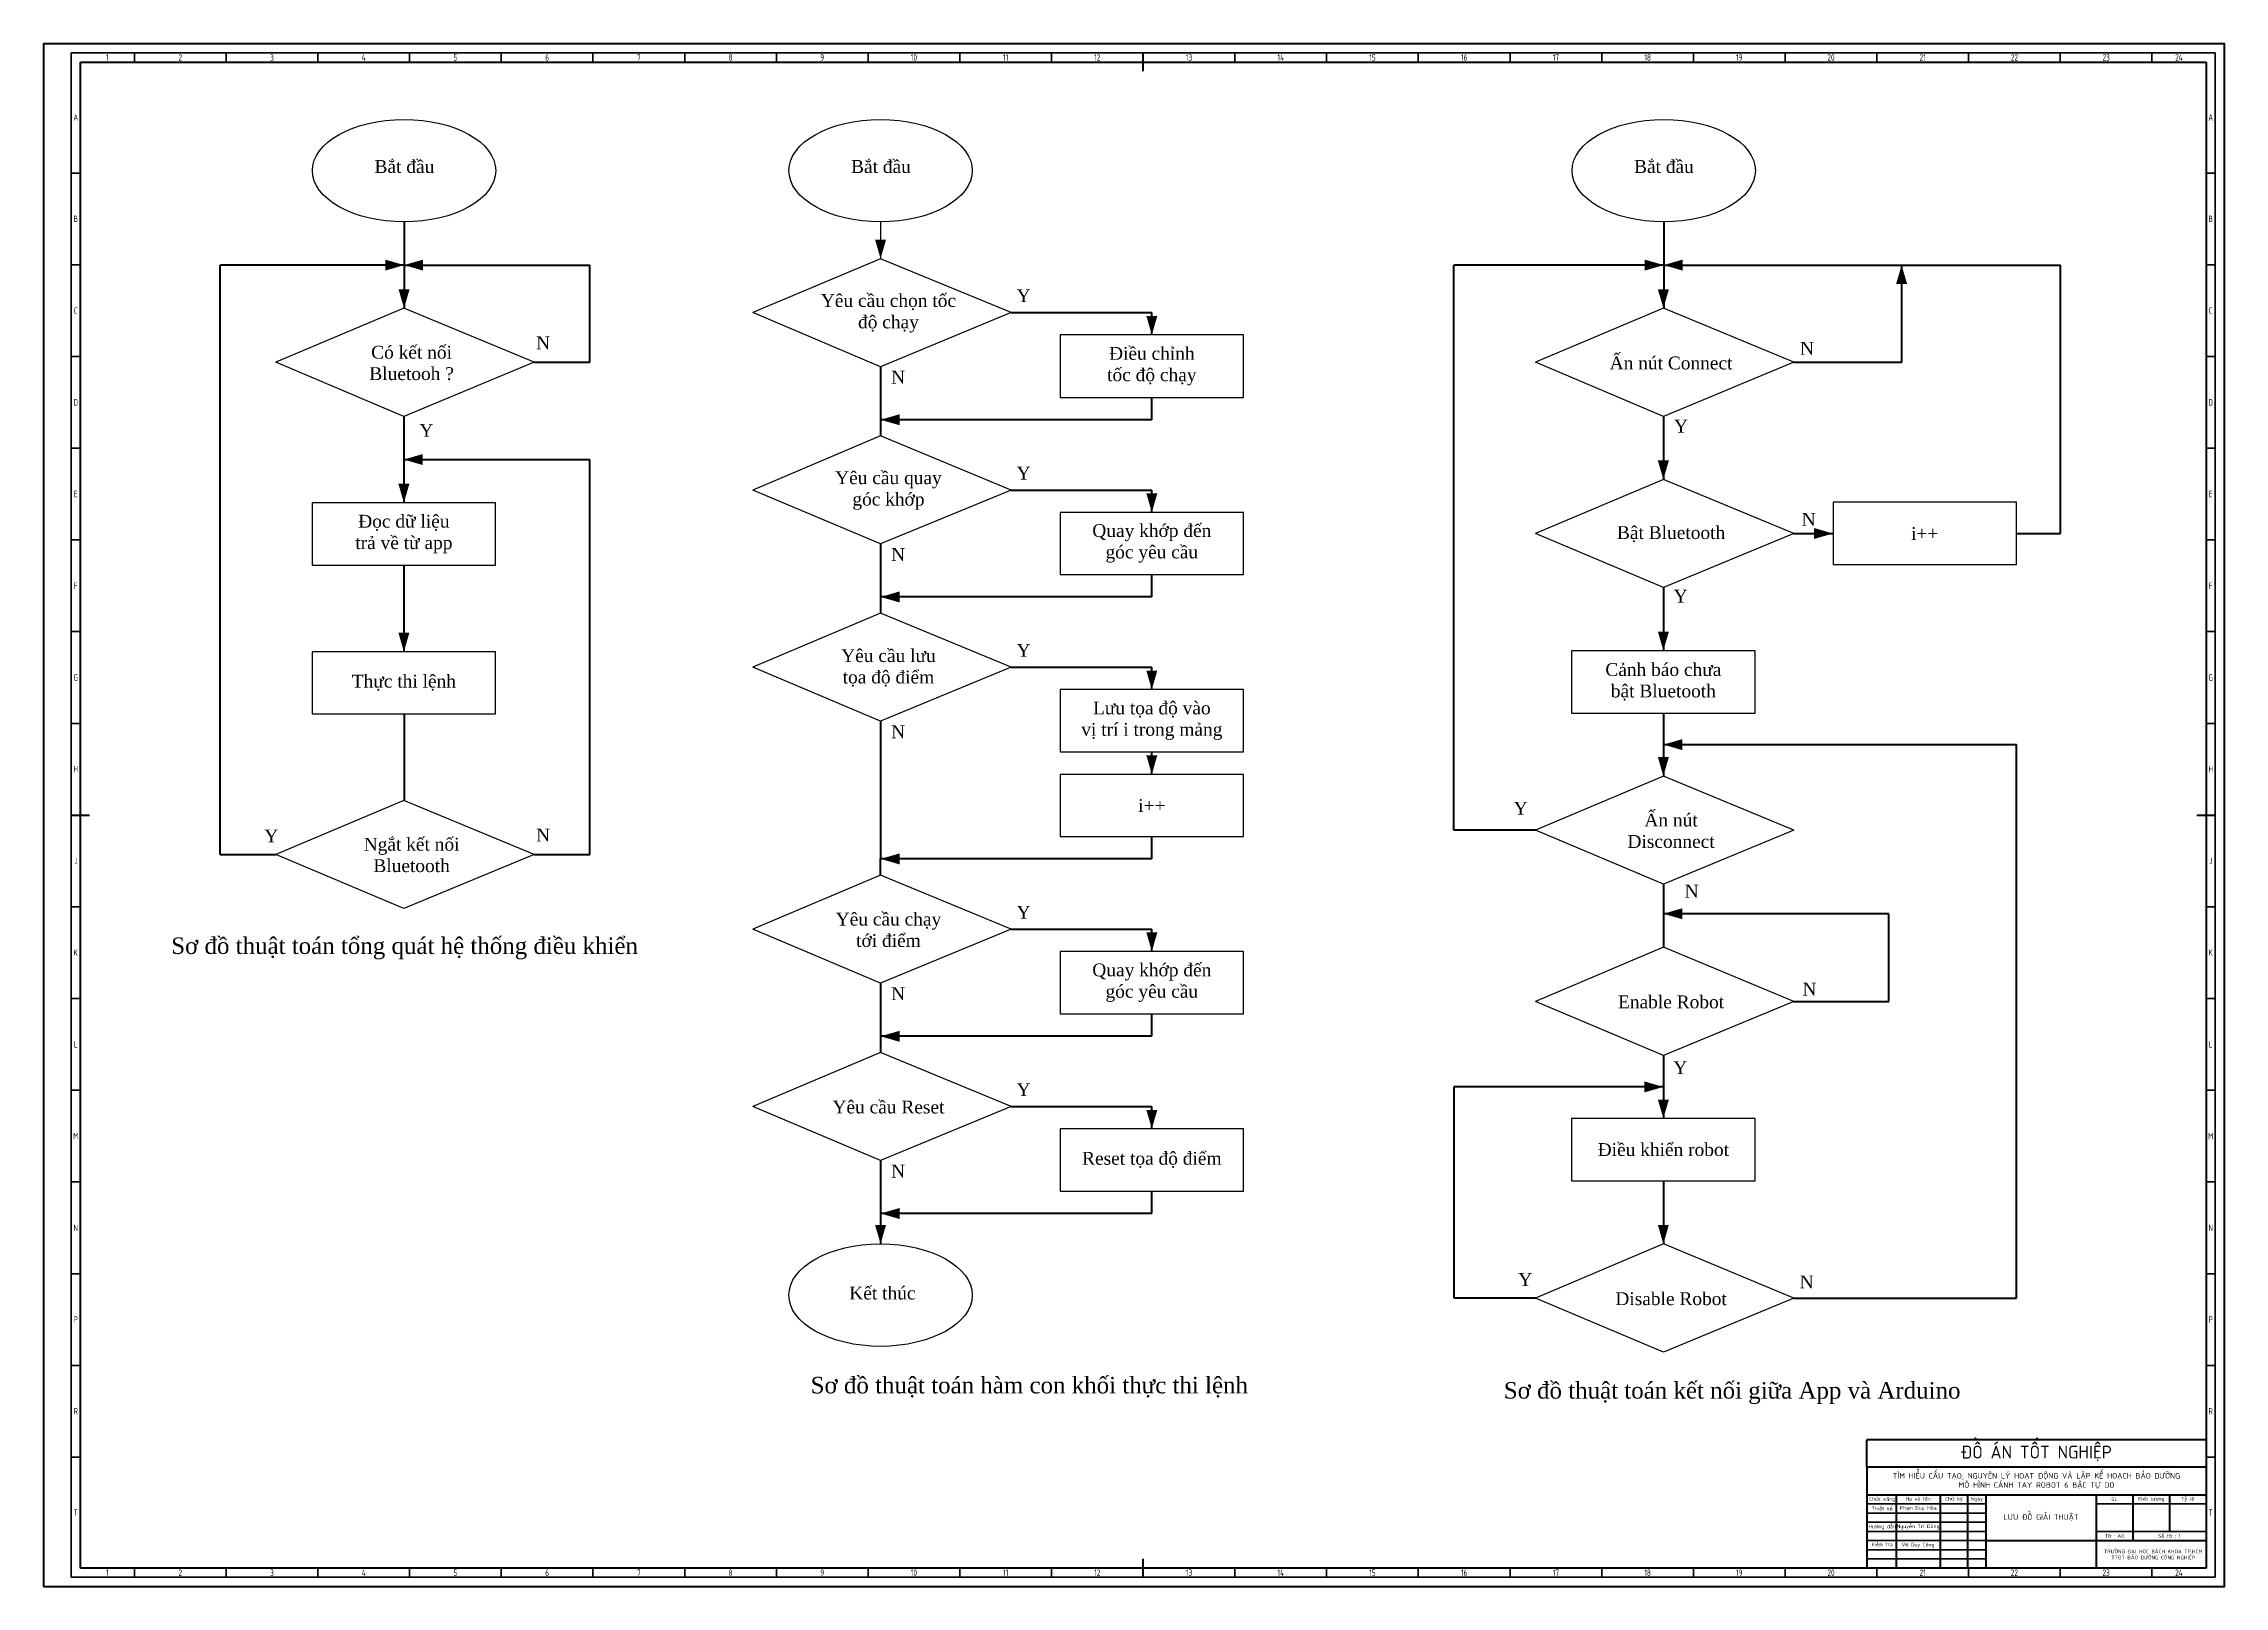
# Model space of a CAD drawing. Header units: millimetres. Extents: x -253 to 12701, y 1223 to 2077.
# Drawn here: x 4648 to 5837, y 1225 to 2066 of the extents above; entities that cross this region are included whole.
import ezdxf

# ---------------------------------------------------------------- set-up
doc = ezdxf.new("R2010")
doc.units = ezdxf.units.MM
for name, color, linetype, lineweight in [('0.7mm', 7, 'Continuous', 70), ('Chu', 241, 'Continuous', 35), ('d', 7, 'Continuous', 35), ('Net 0.35', 20, 'Continuous', 35), ('Net 0.7', 7, 'Continuous', 70)]:
    doc.layers.add(name, color=color, linetype=linetype, lineweight=lineweight)
doc.layers.add('PHA_N', color=7, linetype='Continuous')
doc.layers.add('THIET_BI', color=4, linetype='Continuous')
doc.styles.add('SLDTEXTSTYLE1', font='TXT', dxfattribs={"width": 0.7})
doc.styles.get("Standard").update_dxf_attribs({"font": 'arial.ttf'})

msp = doc.modelspace()

# ---------------------------------------------------------------- texts
at = {"layer": 'Chu', "char_height": 3.5, "attachment_point": 5, "style": 'SLDTEXTSTYLE1'}
for s, insert in [('{\\fTCVN 7284|b0|i0|c0|p34;1}', (4683, 2058.6)), ('{\\fTCVN 7284|b0|i0|c0|p34;2}', (4722.8, 2058.6)), ('{\\fTCVN 7284|b0|i0|c0|p34;3}', (4772.8, 2058.6)), ('{\\fTCVN 7284|b0|i0|c0|p34;4}', (4822.8, 2058.6)), ('{\\fTCVN 7284|b0|i0|c0|p34;5}', (4872.8, 2058.6)), ('{\\fTCVN 7284|b0|i0|c0|p34;6}', (4922.8, 2058.6)), ('{\\fTCVN 7284|b0|i0|c0|p34;7}', (4972.8, 2058.6)), ('{\\fTCVN 7284|b0|i0|c0|p34;8}', (5022.8, 2058.6)), ('{\\fTCVN 7284|b0|i0|c0|p34;9}', (5072.8, 2058.6)), ('{\\fTCVN 7284|b0|i0|c0|p34;10}', (5122.8, 2058.6)), ('{\\fTCVN 7284|b0|i0|c0|p34;11}', (5172.8, 2058.6)), ('{\\fTCVN 7284|b0|i0|c0|p34;12}', (5222.8, 2058.6)), ('{\\fTCVN 7284|b0|i0|c0|p34;13}', (5272.8, 2058.6)), ('{\\fTCVN 7284|b0|i0|c0|p34;14}', (5322.8, 2058.6)), ('{\\fTCVN 7284|b0|i0|c0|p34;15}', (5372.8, 2058.6)), ('{\\fTCVN 7284|b0|i0|c0|p34;16}', (5422.8, 2058.6)), ('{\\fTCVN 7284|b0|i0|c0|p34;17}', (5472.8, 2058.6)), ('{\\fTCVN 7284|b0|i0|c0|p34;18}', (5522.8, 2058.6)), ('{\\fTCVN 7284|b0|i0|c0|p34;19}', (5572.8, 2058.6)), ('{\\fTCVN 7284|b0|i0|c0|p34;20}', (5622.8, 2058.6)), ('{\\fTCVN 7284|b0|i0|c0|p34;21}', (5672.8, 2058.6)), ('{\\fTCVN 7284|b0|i0|c0|p34;22}', (5722.8, 2058.6)), ('{\\fTCVN 7284|b0|i0|c0|p34;23}', (5772.8, 2058.6)), ('{\\fTCVN 7284|b0|i0|c0|p34;24}', (5812.5, 2058.6)), ('{\\fTCVN 7284|b0|i0|c0|p34;A}', (4665.8, 2025.9)), ('{\\fTCVN 7284|b0|i0|c0|p34;A}', (5829.8, 2025.9)), ('{\\fTCVN 7284|b0|i0|c0|p34;B}', (4665.8, 1970.6)), ('{\\fTCVN 7284|b0|i0|c0|p34;B}', (5829.8, 1970.6)), ('{\\fTCVN 7284|b0|i0|c0|p34;C}', (4665.8, 1920.6)), ('{\\fTCVN 7284|b0|i0|c0|p34;C}', (5829.8, 1920.6)), ('{\\fTCVN 7284|b0|i0|c0|p34;D}', (4665.8, 1870.6)), ('{\\fTCVN 7284|b0|i0|c0|p34;D}', (5829.8, 1870.6)), ('{\\fTCVN 7284|b0|i0|c0|p34;E}', (4665.8, 1820.6)), ('{\\fTCVN 7284|b0|i0|c0|p34;E}', (5829.8, 1820.6)), ('{\\fTCVN 7284|b0|i0|c0|p34;F}', (4665.8, 1770.6)), ('{\\fTCVN 7284|b0|i0|c0|p34;F}', (5829.8, 1770.6)), ('{\\fTCVN 7284|b0|i0|c0|p34;G}', (4665.8, 1720.6)), ('{\\fTCVN 7284|b0|i0|c0|p34;G}', (5829.8, 1720.6)), ('{\\fTCVN 7284|b0|i0|c0|p34;H}', (4665.8, 1670.6)), ('{\\fTCVN 7284|b0|i0|c0|p34;H}', (5829.8, 1670.6)), ('{\\fTCVN 7284|b0|i0|c0|p34;J}', (4665.8, 1620.6)), ('{\\fTCVN 7284|b0|i0|c0|p34;J}', (5829.8, 1620.6)), ('{\\fTCVN 7284|b0|i0|c0|p34;K}', (4665.8, 1570.6)), ('{\\fTCVN 7284|b0|i0|c0|p34;K}', (5829.8, 1570.6)), ('{\\fTCVN 7284|b0|i0|c0|p34;L}', (4665.8, 1520.6)), ('{\\fTCVN 7284|b0|i0|c0|p34;L}', (5829.8, 1520.6)), ('{\\fTCVN 7284|b0|i0|c0|p34;M}', (4665.8, 1470.6)), ('{\\fTCVN 7284|b0|i0|c0|p34;M}', (5829.8, 1470.6)), ('{\\fTCVN 7284|b0|i0|c0|p34;N}', (4665.8, 1420.6)), ('{\\fTCVN 7284|b0|i0|c0|p34;N}', (5829.8, 1420.6)), ('{\\fTCVN 7284|b0|i0|c0|p34;P}', (4665.8, 1370.6)), ('{\\fTCVN 7284|b0|i0|c0|p34;P}', (5829.8, 1370.6)), ('{\\fTCVN 7284|b0|i0|c0|p34;R}', (4665.8, 1320.6)), ('{\\fTCVN 7284|b0|i0|c0|p34;R}', (5829.8, 1320.6)), ('{\\fTCVN 7284|b0|i0|c0|p34;T}', (4665.8, 1265.4)), ('{\\fTCVN 7284|b0|i0|c0|p34;T}', (5829.8, 1265.4)), ('{\\fTCVN 7284|b0|i0|c0|p34;1}', (4683, 1232.6)), ('{\\fTCVN 7284|b0|i0|c0|p34;2}', (4722.8, 1232.6)), ('{\\fTCVN 7284|b0|i0|c0|p34;3}', (4772.8, 1232.6)), ('{\\fTCVN 7284|b0|i0|c0|p34;4}', (4822.8, 1232.6)), ('{\\fTCVN 7284|b0|i0|c0|p34;5}', (4872.8, 1232.6)), ('{\\fTCVN 7284|b0|i0|c0|p34;6}', (4922.8, 1232.6)), ('{\\fTCVN 7284|b0|i0|c0|p34;7}', (4972.8, 1232.6)), ('{\\fTCVN 7284|b0|i0|c0|p34;8}', (5022.8, 1232.6)), ('{\\fTCVN 7284|b0|i0|c0|p34;9}', (5072.8, 1232.6)), ('{\\fTCVN 7284|b0|i0|c0|p34;10}', (5122.8, 1232.6)), ('{\\fTCVN 7284|b0|i0|c0|p34;11}', (5172.8, 1232.6)), ('{\\fTCVN 7284|b0|i0|c0|p34;12}', (5222.8, 1232.6)), ('{\\fTCVN 7284|b0|i0|c0|p34;13}', (5272.8, 1232.6)), ('{\\fTCVN 7284|b0|i0|c0|p34;14}', (5322.8, 1232.6)), ('{\\fTCVN 7284|b0|i0|c0|p34;15}', (5372.8, 1232.6)), ('{\\fTCVN 7284|b0|i0|c0|p34;16}', (5422.8, 1232.6)), ('{\\fTCVN 7284|b0|i0|c0|p34;17}', (5472.8, 1232.6)), ('{\\fTCVN 7284|b0|i0|c0|p34;18}', (5522.8, 1232.6)), ('{\\fTCVN 7284|b0|i0|c0|p34;19}', (5572.8, 1232.6)), ('{\\fTCVN 7284|b0|i0|c0|p34;20}', (5622.8, 1232.6)), ('{\\fTCVN 7284|b0|i0|c0|p34;21}', (5672.8, 1232.6)), ('{\\fTCVN 7284|b0|i0|c0|p34;22}', (5722.8, 1232.6)), ('{\\fTCVN 7284|b0|i0|c0|p34;23}', (5772.8, 1232.6)), ('{\\fTCVN 7284|b0|i0|c0|p34;24}', (5812.5, 1232.6))]:
    msp.add_mtext(s, dxfattribs=dict(at, insert=insert))
at = {"layer": 'Chu'}
for s, width, insert, char_height, attachment_point in [('{\\fTCVN 7284|b0|i0|c0|p34;ĐỒ ÁN TỐT NGHIỆP}', 128.173, (5734.8, 1297.6), 7, 5), ('{\\fTCVN 7284|b0|i0|c0|p34;TÌM HIỂU CẤU TẠO, NGUYÊN LÝ HOẠT ĐỘNG VÀ LẬP KẾ HOẠCH BẢO DƯỠNG\\PMÔ HÌNH CÁNH TAY ROBOT 6 BẬC TỰ DO}', 181.433, (5734.8, 1282.6), 3, 5), ('{\\fTCVN 7284|b0|i0|c0|p34;Chức năng}', 18.938, (5650.7, 1272.5), 2, 5), ('\\pxqc;{\\fTCVN 7284|b0|i0|c0|p34;Họ và tên}', 45.233, (5670.3, 1272.6), 2, 5), ('\\pxqc;{\\fTCVN 7284|b0|i0|c0|p34;Chữ ký}', 18.938, (5689.8, 1272.6), 2, 5), ('\\pxqc;{\\fTCVN 7284|b0|i0|c0|p34;Ngày}', 18.938, (5702.3, 1272.6), 2, 5), ('\\pxqc;{\\fTCVN 7284|b0|i0|c0|p34;SL}', 45.233, (5777.3, 1272.6), 2, 5), ('\\pxqc;{\\fTCVN 7284|b0|i0|c0|p34;Khối lượng}', 45.233, (5797.3, 1272.6), 2, 5), ('\\pxqc;{\\fTCVN 7284|b0|i0|c0|p34;Tỷ lệ}', 45.233, (5817.3, 1272.6), 2, 5), ('\\pxqc;{\\fTCVN 7284|b0|i0|c0|p34;Thiết kế}', 18.938, (5650.7, 1267.5), 2, 5), ('\\pxqc;{\\fTCVN 7284|b0|i0|c0|p34;Phạm Duy Hòa}', 45.233, (5670.3, 1267.6), 2, 5), ('{\\fTCVN 7284|b0|i0|c0|p34;LƯU ĐỒ GIẢI THUẬT}', 51.346, (5737.3, 1262.6), 3, 5), ('\\pxqc;{\\fTCVN 7284|b0|i0|c0|p34;Hướng dẫn}', 18.938, (5650.7, 1257.5), 2, 5), ('\\pxqc;{\\fTCVN 7284|b0|i0|c0|p34;Kiểm tra}', 18.938, (5641.2, 1248), 2, 4), ('\\pxqc;{\\fTCVN 7284|b0|i0|c0|p34;Nguyễn Trí Dũng}', 45.233, (5670.3, 1257.6), 2, 5), ('\\pxqc;{\\fTCVN 7284|b0|i0|c0|p34;Võ Duy Công}', 45.233, (5670.3, 1247.6), 2, 5), ('\\pxqc;{\\fTCVN 7284|b0|i0|c0|p34;Tờ : A0}', 45.233, (5777.3, 1252.6), 2, 5), ('\\pxqc;{\\fTCVN 7284|b0|i0|c0|p34;Số tờ : 1}', 45.233, (5807.3, 1252.6), 2, 5), ('{\\fTCVN 7284|b0|i0|c0|p34;TRƯỜNG ĐẠI HỌC BÁCH KHOA TP.HCM\\PTTĐT BẢO DƯỠNG CÔNG NGHIỆP}', 73.353, (5798.5, 1242.3), 2, 5)]:
    msp.add_mtext_dynamic_manual_height_columns(s, width=width, gutter_width=156.6, heights=[0], dxfattribs=dict(at, insert=insert, char_height=char_height, attachment_point=attachment_point))
at = {"layer": 'THIET_BI', "attachment_point": 5}
for s, width, insert, char_height in [('{\\fTimes New Roman|b0|i0|c0|p18;\\C0;Bắt đầu}', 118.045, (4845, 1999.1), 7), ('{\\fTimes New Roman|b0|i0|c0|p18;\\C0;Bắt đầu}', 118.045, (5104.8, 1999.1), 7), ('{\\fTimes New Roman|b0|i0|c0|p18;\\C0;Bắt đầu}', 118.045, (5531.7, 1999.1), 7), ('\\pxqc;{\\fTimes New Roman|b0|i0|c0|p18;\\C0;Yêu cầu chọn tốc\\Pđộ chạy}', 294.63, (5108.9, 1919.1), 7), ('\\pxqc;{\\fTimes New Roman|b0|i0|c0|p18;\\C0;Y}', 294.63, (5182.6, 1928.7), 7), ('\\pxqc;{\\fTimes New Roman|b0|i0|c0|p18;\\C0;N}', 294.63, (4920.6, 1903), 7), ('\\pxqc;{\\fTimes New Roman|b0|i0|c0|p18;\\C0;N}', 294.63, (5609.7, 1900), 7), ('\\pxqc;{\\fTimes New Roman|b0|i0|c0|p18;\\C0;Có kết nối\\PBluetooh ?}', 294.63, (4848.9, 1892), 7), ('\\pxqc;{\\fTimes New Roman|b0|i0|c0|p18;\\C0;Điều chỉnh \\Ptốc độ chạy}', 294.63, (5252.5, 1890.3), 7), ('\\pxqc;{\\fTimes New Roman|b0|i0|c0|p18;\\C0;Ấn nút Connect}', 294.63, (5535.6, 1892), 7), ('\\pxqc;{\\fTimes New Roman|b0|i0|c0|p18;\\C0;N}', 294.63, (5114.2, 1884.3), 7), ('\\pxqc;{\\fTimes New Roman|b0|i0|c0|p18;\\C0;Y}', 294.63, (4857, 1855.3), 7), ('\\pxqc;{\\fTimes New Roman|b0|i0|c0|p18;\\C0;Y}', 294.63, (5541, 1857.6), 7), ('\\pxqc;{\\fTimes New Roman|b0|i0|c0|p18;\\C0;Yêu cầu quay\\Pgóc khớp}', 294.63, (5108.9, 1822.5), 7), ('\\pxqc;{\\fTimes New Roman|b0|i0|c0|p18;\\C0;Y}', 294.63, (5182.6, 1832), 7), ('\\pxqc;{\\fTimes New Roman|b0|i0|c0|p18;\\C0;Đọc dữ liệu\\Ptrả về từ app}', 294.63, (4844.7, 1798.8), 7), ('\\pxqc;{\\fTimes New Roman|b0|i0|c0|p18;\\C0;N}', 294.63, (5610.6, 1806.8), 7), ('\\pxqc;{\\fTimes New Roman|b0|i0|c0|p18;\\C0;Quay khớp đến\\Pgóc yêu cầu}', 294.63, (5252.5, 1793.7), 7), ('\\pxqc;{\\fTimes New Roman|b0|i0|c0|p18;\\C0;Bật Bluetooth}', 294.63, (5535.6, 1798.7), 7), ('\\pxqc;{\\fTimes New Roman|b0|i0|c0|p18;\\C0;i++}', 294.63, (5673.9, 1799.1), 7), ('\\pxqc;{\\fTimes New Roman|b0|i0|c0|p18;\\C0;N}', 294.63, (5114.2, 1787.6), 7), ('\\pxqc;{\\fTimes New Roman|b0|i0|c0|p18;\\C0;Y}', 294.63, (5540.8, 1764.9), 7), ('\\pxqc;{\\fTimes New Roman|b0|i0|c0|p18;\\C0;Yêu cầu lưu\\Ptọa độ điểm}', 294.63, (5108.9, 1725.8), 7), ('\\pxqc;{\\fTimes New Roman|b0|i0|c0|p18;\\C0;Y}', 294.63, (5182.6, 1735.4), 7), ('\\pxqc;{\\fTimes New Roman|b0|i0|c0|p18;\\C0;Cảnh báo chưa\\Pbật Bluetooth}', 294.63, (5531.4, 1718.2), 7), ('\\pxqc;{\\fTimes New Roman|b0|i0|c0|p18;\\C0;Thực thi lệnh}', 294.63, (4844.7, 1717.7), 7), ('\\pxqc;{\\fTimes New Roman|b0|i0|c0|p18;\\C0;Lưu tọa độ vào \\Pvị trí i trong mảng}', 294.63, (5252.5, 1697), 7), ('\\pxqc;{\\fTimes New Roman|b0|i0|c0|p18;\\C0;N}', 294.63, (5114.2, 1691), 7), ('\\pxqc;{\\fTimes New Roman|b0|i0|c0|p18;\\C0;i++}', 294.63, (5252.5, 1650.8), 7), ('\\pxqc;{\\fTimes New Roman|b0|i0|c0|p18;\\C0;Y}', 294.63, (5453.6, 1649.3), 7), ('\\pxqc;{\\fTimes New Roman|b0|i0|c0|p18;\\C0;Ấn nút\\PDisconnect}', 294.63, (5535.6, 1637), 7), ('\\pxqc;{\\fTimes New Roman|b0|i0|c0|p18;\\C0;Y}', 294.63, (4772.4, 1634.2), 7), ('\\pxqc;{\\fTimes New Roman|b0|i0|c0|p18;\\C0;Ngắt kết nối\\PBluetooth}', 294.63, (4848.9, 1623.8), 7), ('\\pxqc;{\\fTimes New Roman|b0|i0|c0|p18;\\C0;N}', 294.63, (4920.6, 1634.7), 7), ('\\pxqc;{\\fTimes New Roman|b0|i0|c0|p18;\\C0;N}', 294.63, (5546.8, 1604.1), 7), ('\\pxqc;{\\fTimes New Roman|b0|i0|c0|p18;\\C0;Y}', 294.63, (5182.6, 1592.6), 7), ('\\pxqc;{\\fTimes New Roman|b0|i0|c0|p18;\\C0;Yêu cầu chạy\\Ptới điểm}', 294.63, (5108.9, 1583), 7), ('\\pxqc;{\\fTimes New Roman|b0|i0|c0|p18;\\C0;Sơ đồ thuật toán tổng quát hệ thống điều khiển}', 294.63, (4845.1, 1572.9), 9), ('\\pxqc;{\\fTimes New Roman|b0|i0|c0|p18;\\C0;Quay khớp đến\\Pgóc yêu cầu}', 294.63, (5252.5, 1554.2), 7), ('\\pxqc;{\\fTimes New Roman|b0|i0|c0|p18;\\C0;N}', 294.63, (5114.2, 1548.2), 7), ('\\pxqc;{\\fTimes New Roman|b0|i0|c0|p18;\\C0;Enable Robot}', 294.63, (5535.6, 1543.7), 7), ('\\pxqc;{\\fTimes New Roman|b0|i0|c0|p18;\\C0;N}', 294.63, (5611.1, 1550.7), 7), ('\\pxqc;{\\fTimes New Roman|b0|i0|c0|p18;\\C0;Y}', 294.63, (5540.6, 1507.9), 7), ('\\pxqc;{\\fTimes New Roman|b0|i0|c0|p18;\\C0;Y}', 294.63, (5182.6, 1495.9), 7), ('\\pxqc;{\\fTimes New Roman|b0|i0|c0|p18;\\C0;Yêu cầu Reset}', 294.63, (5108.9, 1486.4), 7), ('\\pxqc;{\\fTimes New Roman|b0|i0|c0|p18;\\C0;Reset tọa độ điểm}', 294.63, (5252.5, 1457.6), 7), ('\\pxqc;{\\fTimes New Roman|b0|i0|c0|p18;\\C0;Điều khiển robot}', 294.63, (5531.4, 1463.2), 7), ('\\pxqc;{\\fTimes New Roman|b0|i0|c0|p18;\\C0;N}', 294.63, (5114.2, 1451.5), 7), ('\\pxqc;{\\fTimes New Roman|b0|i0|c0|p18;\\C0;Y}', 294.63, (5456.1, 1392.4), 7), ('\\pxqc;{\\fTimes New Roman|b0|i0|c0|p18;\\C0;N}', 294.63, (5609.5, 1391.1), 7), ('{\\fTimes New Roman|b0|i0|c0|p18;\\C0;Kết thúc}', 118.045, (5105.6, 1385), 7), ('\\pxqc;{\\fTimes New Roman|b0|i0|c0|p18;\\C0;Disable Robot}', 294.63, (5535.6, 1381.9), 7), ('\\pxqc;{\\fTimes New Roman|b0|i0|c0|p18;\\C0;Sơ đồ thuật toán hàm con khối thực thi lệnh}', 294.63, (5185.7, 1333.7), 9), ('\\pxqc;{\\fTimes New Roman|b0|i0|c0|p18;\\C0;Sơ đồ thuật toán kết nối giữa App và Arduino}', 294.63, (5568.9, 1330.5), 9)]:
    msp.add_mtext_dynamic_manual_height_columns(s, width=width, gutter_width=250.6, heights=[0], dxfattribs=dict(at, insert=insert, char_height=char_height))

# ---------------------------------------------------------------- linework, layer by layer
at = {"layer": '0.7mm'}
for p, q in [((4844.8, 1968.9), (4844.8, 1921.8)), ((5531.6, 1968.9), (5531.6, 1921.8)), ((4744.6, 1624.1), (4744.6, 1945.4)), ((4844.8, 1945.4), (4744.6, 1945.4)), ((4844.8, 1945.4), (4946.1, 1945.4)), ((4946.1, 1892.4), (4946.1, 1945.4)), ((5417.2, 1637.4), (5417.2, 1945.4)), ((5531.6, 1945.4), (5417.2, 1945.4)), ((5531.6, 1945.4), (5748, 1945.4)), ((5661.5, 1892.4), (5661.5, 1945.4)), ((5748, 1799.1), (5748, 1945.4)), ((5175.8, 1919.5), (5252.5, 1919.5)), ((5252.5, 1907.3), (5252.5, 1919.5)), ((4915.8, 1892.4), (4946.1, 1892.4)), ((5602.5, 1892.4), (5661.5, 1892.4)), ((5104.6, 1890), (5104.6, 1852.3)), ((5252.5, 1861.1), (5252.5, 1873.3)), ((4844.7, 1862.9), (4844.7, 1815.8)), ((5252.5, 1861.1), (5104.6, 1861.1)), ((5531.4, 1862.9), (5531.4, 1828.5)), ((4844.7, 1839.4), (4946.1, 1839.4)), ((4946.1, 1624.1), (4946.1, 1839.4)), ((5175.8, 1822.8), (5252.5, 1822.8)), ((5252.5, 1810.6), (5252.5, 1822.8)), ((5602.5, 1799.1), (5623.9, 1799.1)), ((5723.9, 1799.1), (5748, 1799.1)), ((5104.6, 1793.4), (5104.6, 1755.7)), ((4844.7, 1781.8), (4844.7, 1734.6)), ((5252.5, 1764.5), (5252.5, 1776.7)), ((5252.5, 1764.5), (5104.6, 1764.5)), ((5531.4, 1769.6), (5531.4, 1735.2)), ((5175.8, 1726.2), (5252.5, 1726.2)), ((5252.5, 1714), (5252.5, 1726.2)), ((4844.8, 1700.7), (4844.8, 1653.5)), ((5531.4, 1701.2), (5531.4, 1666.8)), ((5104.6, 1696.7), (5104.6, 1621.7)), ((5252.5, 1667.8), (5252.5, 1680)), ((5531.4, 1684), (5724, 1684)), ((5724, 1382.3), (5724, 1684)), ((5252.5, 1621.7), (5252.5, 1633.9)), ((5461.6, 1637.4), (5417.2, 1637.4)), ((4744.6, 1624.1), (4774.9, 1624.1)), ((4915.8, 1624.1), (4946.1, 1624.1)), ((5252.5, 1621.7), (5104.6, 1621.7)), ((5104.6, 1612.9), (5104.6, 1621.7)), ((5531.4, 1607.9), (5531.4, 1573.5)), ((5175.8, 1583.4), (5252.5, 1583.4)), ((5252.5, 1571.2), (5252.5, 1583.4)), ((5654.3, 1591.8), (5531.4, 1591.8)), ((5654.3, 1544), (5654.3, 1591.8)), ((5104.6, 1553.9), (5104.6, 1516.2)), ((5252.5, 1525), (5252.5, 1537.2)), ((5602.5, 1544), (5654.3, 1544)), ((5252.5, 1525), (5104.6, 1525)), ((5531.4, 1514.6), (5531.4, 1480.2)), ((5175.8, 1486.8), (5252.5, 1486.8)), ((5252.5, 1474.6), (5252.5, 1486.8)), ((5417.2, 1497.4), (5417.2, 1382.3)), ((5531.4, 1497.4), (5417.2, 1497.4)), ((5104.6, 1457.3), (5104.6, 1411.8)), ((5252.5, 1428.4), (5252.5, 1440.6)), ((5531.4, 1446.2), (5531.4, 1411.8)), ((5252.5, 1428.4), (5104.6, 1428.4)), ((5461.6, 1382.3), (5417.2, 1382.3)), ((5602.5, 1382.3), (5724, 1382.3))]:
    msp.add_line(p, q, dxfattribs=at)
at = {"layer": 'd'}
msp.add_line((5827.3, 1235.1), (5827.3, 1347.1), dxfattribs=at)
at = {"layer": 'Net 0.35', "linetype": 'Continuous', "lineweight": 35}
for p, q in [((4663.3, 1230.1), (4663.3, 2061.1)), ((4663.3, 2061.1), (5832.3, 2061.1)), ((4697.8, 2061.1), (4697.8, 2056.1)), ((4747.8, 2061.1), (4747.8, 2056.1)), ((4797.8, 2061.1), (4797.8, 2056.1)), ((4847.8, 2061.1), (4847.8, 2056.1)), ((4897.8, 2061.1), (4897.8, 2056.1)), ((4947.8, 2061.1), (4947.8, 2056.1)), ((4997.8, 2061.1), (4997.8, 2056.1)), ((5047.8, 2061.1), (5047.8, 2056.1)), ((5097.8, 2061.1), (5097.8, 2056.1)), ((5147.8, 2061.1), (5147.8, 2056.1)), ((5197.8, 2061.1), (5197.8, 2056.1)), ((5297.8, 2061.1), (5297.8, 2056.1)), ((5347.8, 2061.1), (5347.8, 2056.1)), ((5397.8, 2061.1), (5397.8, 2056.1)), ((5447.8, 2061.1), (5447.8, 2056.1)), ((5497.8, 2061.1), (5497.8, 2056.1)), ((5547.8, 2061.1), (5547.8, 2056.1)), ((5597.8, 2061.1), (5597.8, 2056.1)), ((5647.8, 2061.1), (5647.8, 2056.1)), ((5697.8, 2061.1), (5697.8, 2056.1)), ((5747.8, 2061.1), (5747.8, 2056.1)), ((5797.8, 2061.1), (5797.8, 2056.1)), ((5832.3, 2061.1), (5832.3, 1230.1)), ((4668.3, 1995.6), (4663.3, 1995.6)), ((5832.3, 1995.6), (5827.3, 1995.6)), ((4668.3, 1945.6), (4663.3, 1945.6)), ((5832.3, 1945.6), (5827.3, 1945.6)), ((4668.3, 1895.6), (4663.3, 1895.6)), ((5832.3, 1895.6), (5827.3, 1895.6)), ((4668.3, 1845.6), (4663.3, 1845.6)), ((5832.3, 1845.6), (5827.3, 1845.6)), ((4668.3, 1795.6), (4663.3, 1795.6)), ((5832.3, 1795.6), (5827.3, 1795.6)), ((4668.3, 1745.6), (4663.3, 1745.6)), ((5832.3, 1745.6), (5827.3, 1745.6)), ((4668.3, 1695.6), (4663.3, 1695.6)), ((5832.3, 1695.6), (5827.3, 1695.6)), ((4668.3, 1595.6), (4663.3, 1595.6)), ((5832.3, 1595.6), (5827.3, 1595.6)), ((4668.3, 1545.6), (4663.3, 1545.6)), ((5832.3, 1545.6), (5827.3, 1545.6)), ((4668.3, 1495.6), (4663.3, 1495.6)), ((5832.3, 1495.6), (5827.3, 1495.6)), ((4668.3, 1445.6), (4663.3, 1445.6)), ((5832.3, 1445.6), (5827.3, 1445.6)), ((4668.3, 1395.6), (4663.3, 1395.6)), ((5832.3, 1395.6), (5827.3, 1395.6)), ((4668.3, 1345.6), (4663.3, 1345.6)), ((5832.3, 1345.6), (5827.3, 1345.6)), ((4668.3, 1295.6), (4663.3, 1295.6)), ((5832.3, 1295.6), (5827.3, 1295.6)), ((5832.3, 1230.1), (4663.3, 1230.1)), ((4697.8, 1235.1), (4697.8, 1230.1)), ((4747.8, 1235.1), (4747.8, 1230.1)), ((4797.8, 1235.1), (4797.8, 1230.1)), ((4847.8, 1235.1), (4847.8, 1230.1)), ((4897.8, 1235.1), (4897.8, 1230.1)), ((4947.8, 1235.1), (4947.8, 1230.1)), ((4997.8, 1235.1), (4997.8, 1230.1)), ((5047.8, 1235.1), (5047.8, 1230.1)), ((5097.8, 1235.1), (5097.8, 1230.1)), ((5147.8, 1235.1), (5147.8, 1230.1)), ((5197.8, 1235.1), (5197.8, 1230.1)), ((5297.8, 1235.1), (5297.8, 1230.1)), ((5347.8, 1235.1), (5347.8, 1230.1)), ((5397.8, 1235.1), (5397.8, 1230.1)), ((5447.8, 1235.1), (5447.8, 1230.1)), ((5497.8, 1235.1), (5497.8, 1230.1)), ((5547.8, 1235.1), (5547.8, 1230.1)), ((5597.8, 1235.1), (5597.8, 1230.1)), ((5647.8, 1235.1), (5647.8, 1230.1)), ((5697.8, 1235.1), (5697.8, 1230.1)), ((5747.8, 1235.1), (5747.8, 1230.1)), ((5797.8, 1235.1), (5797.8, 1230.1))]:
    msp.add_line(p, q, dxfattribs=at)
at = {"layer": 'Net 0.35'}
for p, q in [((5642.3, 1270.1), (5707.3, 1270.1)), ((5642.3, 1265.1), (5707.3, 1265.1)), ((5767.3, 1270.1), (5827.3, 1270.1)), ((5642.3, 1260.1), (5707.3, 1260.1)), ((5642.3, 1255.1), (5707.3, 1255.1)), ((5707.3, 1250.1), (5642.3, 1250.1)), ((5767.3, 1255.1), (5827.3, 1255.1)), ((5642.3, 1245.1), (5707.3, 1245.1)), ((5642.3, 1240.1), (5707.3, 1240.1))]:
    msp.add_line(p, q, dxfattribs=at)
at = {"layer": 'Net 0.7', "linetype": 'Continuous', "lineweight": 70}
for p, q in [((5247.8, 2051.1), (5247.8, 2061.1)), ((4668.3, 1235.1), (4668.3, 2056.1)), ((4668.3, 2056.1), (5827.3, 2056.1)), ((5827.3, 2056.1), (5827.3, 1235.1)), ((4663.3, 1645.6), (4673.3, 1645.6)), ((5822.3, 1645.6), (5832.3, 1645.6)), ((5247.8, 1230.1), (5247.8, 1240.1)), ((5827.3, 1235.1), (4668.3, 1235.1))]:
    msp.add_line(p, q, dxfattribs=at)
at = {"layer": 'Net 0.7'}
for p, q in [((5642.3, 1290.1), (5642.3, 1305.1)), ((5827.3, 1305.1), (5642.3, 1305.1)), ((5642.3, 1290.1), (5642.3, 1235.1)), ((5827.3, 1290.1), (5642.3, 1290.1)), ((5642.3, 1275.1), (5827.3, 1275.1)), ((5658.3, 1275.1), (5658.3, 1235.1)), ((5682.3, 1275.1), (5682.3, 1235.1)), ((5697.3, 1275.1), (5697.3, 1235.1)), ((5707.3, 1275.1), (5707.3, 1235.1)), ((5767.3, 1275.1), (5767.3, 1235.1)), ((5787.3, 1275.1), (5787.3, 1250.1)), ((5807.3, 1275.1), (5807.3, 1255.1)), ((5707.3, 1250.1), (5827.3, 1250.1))]:
    msp.add_line(p, q, dxfattribs=at)
msp.add_lwpolyline([(4648.3, 1225.1), (5837.3, 1225.1), (5837.3, 2066.1), (4648.3, 2066.1)], close=True, dxfattribs=at)
at = {"layer": 'PHA_N'}
for points in [[(5104.6, 1948.9, 0, 6, 0), (5104.6, 1959.3, 6, 6, 0)], [(4844.8, 1945.4, 0, 6, 0), (4834.5, 1945.4, 6, 6, 0)], [(4844.8, 1945.4, 0, 6, 0), (4855.2, 1945.4, 6, 6, 0)], [(5531.6, 1945.4, 0, 6, 0), (5521.2, 1945.4, 6, 6, 0)], [(5531.6, 1945.4, 0, 6, 0), (5541.9, 1945.4, 6, 6, 0)], [(5661.3, 1945.4, 0, 6, 0), (5661.3, 1935.1, 6, 6, 0)], [(4844.8, 1921.8, 0, 6, 0), (4844.8, 1932.2, 6, 6, 0)], [(5531.4, 1921.9, 0, 6, 0), (5531.4, 1932.2, 6, 6, 0)], [(5252.5, 1907.3, 0, 6, 0), (5252.5, 1917.7, 6, 6, 0)], [(5104.6, 1861.1, 0, 6, 0), (5115, 1861.1, 6, 6, 0)], [(4844.7, 1839.4, 0, 6, 0), (4855, 1839.4, 6, 6, 0)], [(5531.4, 1828.5, 0, 6, 0), (5531.4, 1838.9, 6, 6, 0)], [(4844.7, 1815.8, 0, 6, 0), (4844.7, 1826.2, 6, 6, 0)], [(5252.5, 1810.6, 0, 6, 0), (5252.5, 1821, 6, 6, 0)], [(5623.9, 1799.1, 0, 6, 0), (5613.5, 1799.1, 6, 6, 0)], [(5104.6, 1764.5, 0, 6, 0), (5115, 1764.5, 6, 6, 0)], [(4844.7, 1734.6, 0, 6, 0), (4844.7, 1745, 6, 6, 0)], [(5531.4, 1735.2, 0, 6, 0), (5531.4, 1745.6, 6, 6, 0)], [(5252.5, 1714, 0, 6, 0), (5252.5, 1724.4, 6, 6, 0)], [(5252.5, 1667.8, 0, 6, 0), (5252.5, 1678.2, 6, 6, 0)], [(5531.4, 1684, 0, 6, 0), (5541.8, 1684, 6, 6, 0)], [(5531.4, 1666.8, 0, 6, 0), (5531.4, 1677.2, 6, 6, 0)], [(5104.6, 1621.7, 0, 6, 0), (5115, 1621.7, 6, 6, 0)], [(5531.4, 1591.8, 0, 6, 0), (5541.8, 1591.8, 6, 6, 0)], [(5252.5, 1571.2, 0, 6, 0), (5252.5, 1581.6, 6, 6, 0)], [(5104.6, 1525, 0, 6, 0), (5115, 1525, 6, 6, 0)], [(5531.4, 1497.4, 0, 6, 0), (5521, 1497.4, 6, 6, 0)], [(5252.5, 1474.6, 0, 6, 0), (5252.5, 1484.9, 6, 6, 0)], [(5531.4, 1480.2, 0, 6, 0), (5531.4, 1490.5, 6, 6, 0)], [(5104.6, 1428.4, 0, 6, 0), (5115, 1428.4, 6, 6, 0)], [(5104.6, 1411.8, 0, 6, 0), (5104.6, 1422.2, 6, 6, 0)], [(5531.4, 1411.8, 0, 6, 0), (5531.4, 1422.2, 6, 6, 0)]]:
    msp.add_lwpolyline(points, format="xyseb", dxfattribs=at)
at = {"layer": 'THIET_BI'}
msp.add_line((5104.6, 1968.9), (5104.6, 1948.9), dxfattribs=at)
for points in [[(5175.8, 1919.5), (5104.6, 1948.9), (5034.9, 1919.5)], [(4915.8, 1892.4), (4844.7, 1921.9), (4774.9, 1892.4)], [(5175.8, 1919.5), (5104.6, 1890), (5034.9, 1919.5)], [(5602.5, 1892.4), (5531.4, 1921.9), (5461.6, 1892.4)], [(4915.8, 1892.4), (4844.7, 1862.9), (4774.9, 1892.4)], [(5602.5, 1892.4), (5531.4, 1862.9), (5461.6, 1892.4)], [(5175.8, 1822.8), (5104.6, 1852.3), (5034.9, 1822.8)], [(5175.8, 1822.8), (5104.6, 1793.4), (5034.9, 1822.8)], [(5602.5, 1799.1), (5531.4, 1828.5), (5461.6, 1799.1)], [(5602.5, 1799.1), (5531.4, 1769.6), (5461.6, 1799.1)], [(5175.8, 1726.2), (5104.6, 1755.7), (5034.9, 1726.2)], [(5175.8, 1726.2), (5104.6, 1696.7), (5034.9, 1726.2)], [(5602.5, 1637.4), (5531.4, 1666.8), (5461.6, 1637.4)], [(4915.8, 1624.1), (4844.7, 1653.6), (4774.9, 1624.1)], [(5602.5, 1637.4), (5531.4, 1607.9), (5461.6, 1637.4)], [(4915.8, 1624.1), (4844.7, 1594.7), (4774.9, 1624.1)], [(5175.8, 1583.4), (5104.6, 1612.9), (5034.9, 1583.4)], [(5175.8, 1583.4), (5104.6, 1553.9), (5034.9, 1583.4)], [(5602.5, 1544), (5531.4, 1573.5), (5461.6, 1544)], [(5602.5, 1544), (5531.4, 1514.6), (5461.6, 1544)], [(5175.8, 1486.8), (5104.6, 1516.2), (5034.9, 1486.8)], [(5175.8, 1486.8), (5104.6, 1457.3), (5034.9, 1486.8)], [(5602.5, 1382.3), (5531.4, 1411.8), (5461.6, 1382.3)], [(5602.5, 1382.3), (5531.4, 1352.9), (5461.6, 1382.3)]]:
    msp.add_lwpolyline(points, dxfattribs=at)
for points in [[(5202.5, 1907.3), (5202.5, 1873.3), (5302.5, 1873.3), (5302.5, 1907.3)], [(4794.7, 1815.8), (4794.7, 1781.8), (4894.7, 1781.8), (4894.7, 1815.8)], [(5202.5, 1810.6), (5202.5, 1776.7), (5302.5, 1776.7), (5302.5, 1810.6)], [(5623.9, 1816.1), (5623.9, 1782.1), (5723.9, 1782.1), (5723.9, 1816.1)], [(4794.7, 1734.6), (4794.7, 1700.7), (4894.7, 1700.7), (4894.7, 1734.6)], [(5481.4, 1735.2), (5481.4, 1701.2), (5581.4, 1701.2), (5581.4, 1735.2)], [(5202.5, 1714), (5202.5, 1680), (5302.5, 1680), (5302.5, 1714)], [(5202.5, 1667.8), (5202.5, 1633.9), (5302.5, 1633.9), (5302.5, 1667.8)], [(5202.5, 1571.2), (5202.5, 1537.2), (5302.5, 1537.2), (5302.5, 1571.2)], [(5202.5, 1474.6), (5202.5, 1440.6), (5302.5, 1440.6), (5302.5, 1474.6)], [(5481.4, 1480.2), (5481.4, 1446.2), (5581.4, 1446.2), (5581.4, 1480.2)]]:
    msp.add_lwpolyline(points, close=True, dxfattribs=at)
for centre in [(4844.8, 1996.9), (5104.6, 1996.9), (5531.6, 1996.9), (5104.6, 1383.9)]:
    msp.add_ellipse(centre, major_axis=(50, 0), ratio=0.558475, dxfattribs=at)

msp.set_redraw_order([(e.dxf.handle, doc.entitydb.next_handle()) for e in msp.query("TEXT MTEXT ATTDEF DIMENSION ARC_DIMENSION")])  # texts and dimensions are drawn at this point

doc.saveas('drawing.dxf')
